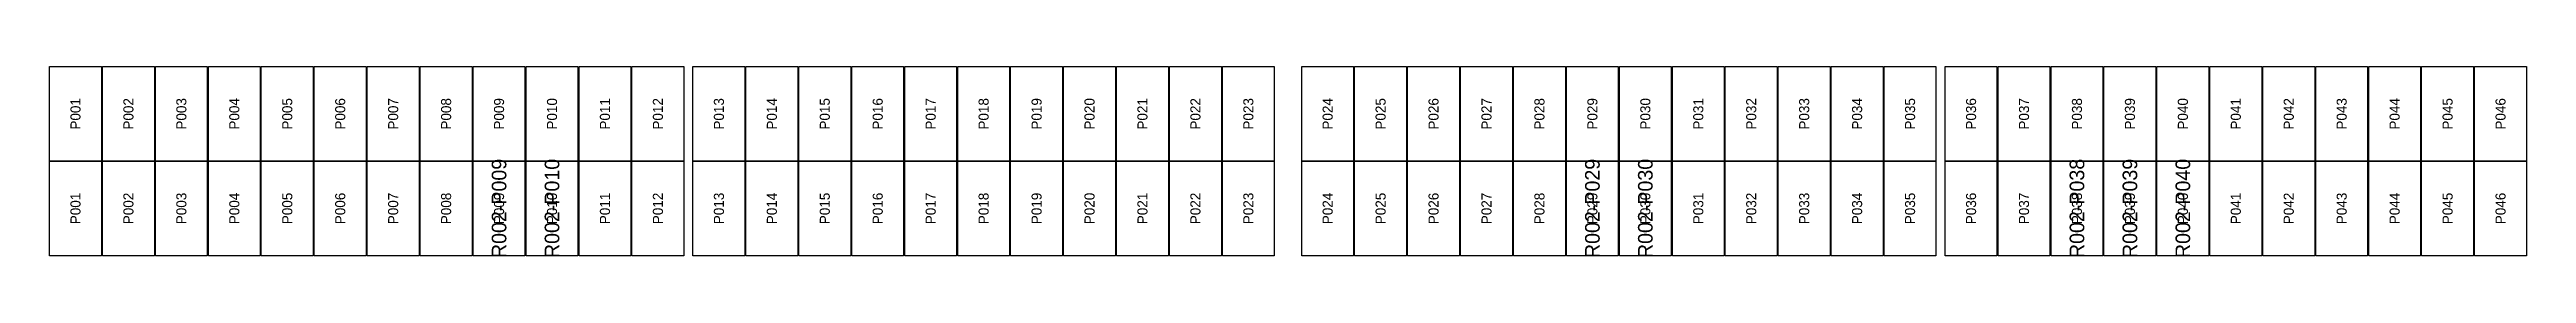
# Model space of a CAD drawing. Extents: x 296295 to 296770, y 651564 to 652121.
# Drawn here: x 296416.7 to 296470.9, y 652116.7 to 652120.8 of the extents above; entities that cross this region are included whole.
import ezdxf
from ezdxf.enums import TextEntityAlignment as Align

# ---------------------------------------------------------------- set-up
doc = ezdxf.new("R2010")
doc.units = 0

msp = doc.modelspace()

# ---------------------------------------------------------------- texts
at = {"layer": 'DEFECT_LABELS'}
for s, p in [('R002-P009', (296426.554, 652117.716)), ('R002-P010', (296427.712, 652117.716)), ('R002-P029', (296450.466, 652117.716)), ('R002-P030', (296451.624, 652117.716)), ('R002-P038', (296461.064, 652117.716)), ('R002-P039', (296462.222, 652117.716)), ('R002-P040', (296463.38, 652117.716))]:
    msp.add_text(s, height=0.32, rotation=90, dxfattribs=at).set_placement(p, align=Align.MIDDLE_CENTER)
at = {"layer": 'PANEL_POSITION'}
for s, p in [('P001', (296417.29, 652119.779)), ('P002', (296418.448, 652119.779)), ('P003', (296419.606, 652119.779)), ('P004', (296420.764, 652119.779)), ('P005', (296421.922, 652119.779)), ('P006', (296423.08, 652119.779)), ('P007', (296424.238, 652119.779)), ('P008', (296425.396, 652119.779)), ('P009', (296426.554, 652119.779)), ('P010', (296427.712, 652119.779)), ('P011', (296428.87, 652119.779)), ('P012', (296430.028, 652119.779)), ('P013', (296431.362, 652119.779)), ('P014', (296432.52, 652119.779)), ('P015', (296433.678, 652119.779)), ('P016', (296434.836, 652119.779)), ('P017', (296435.994, 652119.779)), ('P018', (296437.152, 652119.779)), ('P019', (296438.31, 652119.779)), ('P020', (296439.468, 652119.779)), ('P021', (296440.626, 652119.779)), ('P022', (296441.784, 652119.779)), ('P023', (296442.942, 652119.779)), ('P024', (296444.676, 652119.779)), ('P025', (296445.834, 652119.779)), ('P026', (296446.992, 652119.779)), ('P027', (296448.15, 652119.779)), ('P028', (296449.308, 652119.779)), ('P029', (296450.466, 652119.779)), ('P030', (296451.624, 652119.779)), ('P031', (296452.782, 652119.779)), ('P032', (296453.94, 652119.779)), ('P033', (296455.098, 652119.779)), ('P034', (296456.256, 652119.779)), ('P035', (296457.414, 652119.779)), ('P036', (296458.748, 652119.779)), ('P037', (296459.906, 652119.779)), ('P038', (296461.064, 652119.779)), ('P039', (296462.222, 652119.779)), ('P040', (296463.38, 652119.779)), ('P041', (296464.538, 652119.779)), ('P042', (296465.696, 652119.779)), ('P043', (296466.854, 652119.779)), ('P044', (296468.012, 652119.779)), ('P045', (296469.17, 652119.779)), ('P046', (296470.328, 652119.779)), ('P001', (296417.29, 652117.716)), ('P002', (296418.448, 652117.716)), ('P003', (296419.606, 652117.716)), ('P004', (296420.764, 652117.716)), ('P005', (296421.922, 652117.716)), ('P006', (296423.08, 652117.716)), ('P007', (296424.238, 652117.716)), ('P008', (296425.396, 652117.716)), ('P009', (296426.554, 652117.716)), ('P010', (296427.712, 652117.716)), ('P011', (296428.87, 652117.716)), ('P012', (296430.028, 652117.716)), ('P013', (296431.362, 652117.716)), ('P014', (296432.52, 652117.716)), ('P015', (296433.678, 652117.716)), ('P016', (296434.836, 652117.716)), ('P017', (296435.994, 652117.716)), ('P018', (296437.152, 652117.716)), ('P019', (296438.31, 652117.716)), ('P020', (296439.468, 652117.716)), ('P021', (296440.626, 652117.716)), ('P022', (296441.784, 652117.716)), ('P023', (296442.942, 652117.716)), ('P024', (296444.676, 652117.716)), ('P025', (296445.834, 652117.716)), ('P026', (296446.992, 652117.716)), ('P027', (296448.15, 652117.716)), ('P028', (296449.308, 652117.716)), ('P029', (296450.466, 652117.716)), ('P030', (296451.624, 652117.716)), ('P031', (296452.782, 652117.716)), ('P032', (296453.94, 652117.716)), ('P033', (296455.098, 652117.716)), ('P034', (296456.256, 652117.716)), ('P035', (296457.414, 652117.716)), ('P036', (296458.748, 652117.716)), ('P037', (296459.906, 652117.716)), ('P038', (296461.064, 652117.716)), ('P039', (296462.222, 652117.716)), ('P040', (296463.38, 652117.716)), ('P041', (296464.538, 652117.716)), ('P042', (296465.696, 652117.716)), ('P043', (296466.854, 652117.716)), ('P044', (296468.012, 652117.716)), ('P045', (296469.17, 652117.716)), ('P046', (296470.328, 652117.716))]:
    msp.add_text(s, height=0.22, rotation=90, dxfattribs=at).set_placement(p, align=Align.MIDDLE_CENTER)

# ---------------------------------------------------------------- linework, layer by layer
at = {"layer": 'DEFECTIVE_PANELS'}
for points in [[(296425.987, 652118.748), (296427.121, 652118.748), (296427.121, 652116.685), (296425.987, 652116.685)], [(296427.145, 652118.748), (296428.279, 652118.748), (296428.279, 652116.685), (296427.145, 652116.685)], [(296449.899, 652118.748), (296451.033, 652118.748), (296451.033, 652116.685), (296449.899, 652116.685)], [(296451.057, 652118.748), (296452.191, 652118.748), (296452.191, 652116.685), (296451.057, 652116.685)], [(296460.497, 652118.748), (296461.631, 652118.748), (296461.631, 652116.685), (296460.497, 652116.685)], [(296461.655, 652118.748), (296462.789, 652118.748), (296462.789, 652116.685), (296461.655, 652116.685)], [(296462.813, 652118.748), (296463.947, 652118.748), (296463.947, 652116.685), (296462.813, 652116.685)]]:
    msp.add_lwpolyline(points, close=True, dxfattribs=at)
at = {"layer": 'PANELS_MASTER'}
for points in [[(296416.723, 652120.811), (296417.857, 652120.811), (296417.857, 652118.748), (296416.723, 652118.748)], [(296417.881, 652120.811), (296419.015, 652120.811), (296419.015, 652118.748), (296417.881, 652118.748)], [(296419.039, 652120.811), (296420.173, 652120.811), (296420.173, 652118.748), (296419.039, 652118.748)], [(296420.197, 652120.811), (296421.331, 652120.811), (296421.331, 652118.748), (296420.197, 652118.748)], [(296421.355, 652120.811), (296422.489, 652120.811), (296422.489, 652118.748), (296421.355, 652118.748)], [(296422.513, 652120.811), (296423.647, 652120.811), (296423.647, 652118.748), (296422.513, 652118.748)], [(296423.671, 652120.811), (296424.805, 652120.811), (296424.805, 652118.748), (296423.671, 652118.748)], [(296424.829, 652120.811), (296425.963, 652120.811), (296425.963, 652118.748), (296424.829, 652118.748)], [(296425.987, 652120.811), (296427.121, 652120.811), (296427.121, 652118.748), (296425.987, 652118.748)], [(296427.145, 652120.811), (296428.279, 652120.811), (296428.279, 652118.748), (296427.145, 652118.748)], [(296428.303, 652120.811), (296429.437, 652120.811), (296429.437, 652118.748), (296428.303, 652118.748)], [(296429.461, 652120.811), (296430.595, 652120.811), (296430.595, 652118.748), (296429.461, 652118.748)], [(296430.795, 652120.811), (296431.929, 652120.811), (296431.929, 652118.748), (296430.795, 652118.748)], [(296431.953, 652120.811), (296433.087, 652120.811), (296433.087, 652118.748), (296431.953, 652118.748)], [(296433.111, 652120.811), (296434.245, 652120.811), (296434.245, 652118.748), (296433.111, 652118.748)], [(296434.269, 652120.811), (296435.403, 652120.811), (296435.403, 652118.748), (296434.269, 652118.748)], [(296435.427, 652120.811), (296436.561, 652120.811), (296436.561, 652118.748), (296435.427, 652118.748)], [(296436.585, 652120.811), (296437.719, 652120.811), (296437.719, 652118.748), (296436.585, 652118.748)], [(296437.743, 652120.811), (296438.877, 652120.811), (296438.877, 652118.748), (296437.743, 652118.748)], [(296438.901, 652120.811), (296440.035, 652120.811), (296440.035, 652118.748), (296438.901, 652118.748)], [(296440.059, 652120.811), (296441.193, 652120.811), (296441.193, 652118.748), (296440.059, 652118.748)], [(296441.217, 652120.811), (296442.351, 652120.811), (296442.351, 652118.748), (296441.217, 652118.748)], [(296442.375, 652120.811), (296443.509, 652120.811), (296443.509, 652118.748), (296442.375, 652118.748)], [(296444.109, 652120.811), (296445.243, 652120.811), (296445.243, 652118.748), (296444.109, 652118.748)], [(296445.267, 652120.811), (296446.401, 652120.811), (296446.401, 652118.748), (296445.267, 652118.748)], [(296446.425, 652120.811), (296447.559, 652120.811), (296447.559, 652118.748), (296446.425, 652118.748)], [(296447.583, 652120.811), (296448.717, 652120.811), (296448.717, 652118.748), (296447.583, 652118.748)], [(296448.741, 652120.811), (296449.875, 652120.811), (296449.875, 652118.748), (296448.741, 652118.748)], [(296449.899, 652120.811), (296451.033, 652120.811), (296451.033, 652118.748), (296449.899, 652118.748)], [(296451.057, 652120.811), (296452.191, 652120.811), (296452.191, 652118.748), (296451.057, 652118.748)], [(296452.215, 652120.811), (296453.349, 652120.811), (296453.349, 652118.748), (296452.215, 652118.748)], [(296453.373, 652120.811), (296454.507, 652120.811), (296454.507, 652118.748), (296453.373, 652118.748)], [(296454.531, 652120.811), (296455.665, 652120.811), (296455.665, 652118.748), (296454.531, 652118.748)], [(296455.689, 652120.811), (296456.823, 652120.811), (296456.823, 652118.748), (296455.689, 652118.748)], [(296456.847, 652120.811), (296457.981, 652120.811), (296457.981, 652118.748), (296456.847, 652118.748)], [(296458.181, 652120.811), (296459.315, 652120.811), (296459.315, 652118.748), (296458.181, 652118.748)], [(296459.339, 652120.811), (296460.473, 652120.811), (296460.473, 652118.748), (296459.339, 652118.748)], [(296460.497, 652120.811), (296461.631, 652120.811), (296461.631, 652118.748), (296460.497, 652118.748)], [(296461.655, 652120.811), (296462.789, 652120.811), (296462.789, 652118.748), (296461.655, 652118.748)], [(296462.813, 652120.811), (296463.947, 652120.811), (296463.947, 652118.748), (296462.813, 652118.748)], [(296463.971, 652120.811), (296465.105, 652120.811), (296465.105, 652118.748), (296463.971, 652118.748)], [(296465.129, 652120.811), (296466.263, 652120.811), (296466.263, 652118.748), (296465.129, 652118.748)], [(296466.287, 652120.811), (296467.421, 652120.811), (296467.421, 652118.748), (296466.287, 652118.748)], [(296467.445, 652120.811), (296468.579, 652120.811), (296468.579, 652118.748), (296467.445, 652118.748)], [(296468.603, 652120.811), (296469.737, 652120.811), (296469.737, 652118.748), (296468.603, 652118.748)], [(296469.761, 652120.811), (296470.895, 652120.811), (296470.895, 652118.748), (296469.761, 652118.748)], [(296416.723, 652118.748), (296417.857, 652118.748), (296417.857, 652116.685), (296416.723, 652116.685)], [(296417.881, 652118.748), (296419.015, 652118.748), (296419.015, 652116.685), (296417.881, 652116.685)], [(296419.039, 652118.748), (296420.173, 652118.748), (296420.173, 652116.685), (296419.039, 652116.685)], [(296420.197, 652118.748), (296421.331, 652118.748), (296421.331, 652116.685), (296420.197, 652116.685)], [(296421.355, 652118.748), (296422.489, 652118.748), (296422.489, 652116.685), (296421.355, 652116.685)], [(296422.513, 652118.748), (296423.647, 652118.748), (296423.647, 652116.685), (296422.513, 652116.685)], [(296423.671, 652118.748), (296424.805, 652118.748), (296424.805, 652116.685), (296423.671, 652116.685)], [(296424.829, 652118.748), (296425.963, 652118.748), (296425.963, 652116.685), (296424.829, 652116.685)], [(296428.303, 652118.748), (296429.437, 652118.748), (296429.437, 652116.685), (296428.303, 652116.685)], [(296429.461, 652118.748), (296430.595, 652118.748), (296430.595, 652116.685), (296429.461, 652116.685)], [(296430.795, 652118.748), (296431.929, 652118.748), (296431.929, 652116.685), (296430.795, 652116.685)], [(296431.953, 652118.748), (296433.087, 652118.748), (296433.087, 652116.685), (296431.953, 652116.685)], [(296433.111, 652118.748), (296434.245, 652118.748), (296434.245, 652116.685), (296433.111, 652116.685)], [(296434.269, 652118.748), (296435.403, 652118.748), (296435.403, 652116.685), (296434.269, 652116.685)], [(296435.427, 652118.748), (296436.561, 652118.748), (296436.561, 652116.685), (296435.427, 652116.685)], [(296436.585, 652118.748), (296437.719, 652118.748), (296437.719, 652116.685), (296436.585, 652116.685)], [(296437.743, 652118.748), (296438.877, 652118.748), (296438.877, 652116.685), (296437.743, 652116.685)], [(296438.901, 652118.748), (296440.035, 652118.748), (296440.035, 652116.685), (296438.901, 652116.685)], [(296440.059, 652118.748), (296441.193, 652118.748), (296441.193, 652116.685), (296440.059, 652116.685)], [(296441.217, 652118.748), (296442.351, 652118.748), (296442.351, 652116.685), (296441.217, 652116.685)], [(296442.375, 652118.748), (296443.509, 652118.748), (296443.509, 652116.685), (296442.375, 652116.685)], [(296444.109, 652118.748), (296445.243, 652118.748), (296445.243, 652116.685), (296444.109, 652116.685)], [(296445.267, 652118.748), (296446.401, 652118.748), (296446.401, 652116.685), (296445.267, 652116.685)], [(296446.425, 652118.748), (296447.559, 652118.748), (296447.559, 652116.685), (296446.425, 652116.685)], [(296447.583, 652118.748), (296448.717, 652118.748), (296448.717, 652116.685), (296447.583, 652116.685)], [(296448.741, 652118.748), (296449.875, 652118.748), (296449.875, 652116.685), (296448.741, 652116.685)], [(296452.215, 652118.748), (296453.349, 652118.748), (296453.349, 652116.685), (296452.215, 652116.685)], [(296453.373, 652118.748), (296454.507, 652118.748), (296454.507, 652116.685), (296453.373, 652116.685)], [(296454.531, 652118.748), (296455.665, 652118.748), (296455.665, 652116.685), (296454.531, 652116.685)], [(296455.689, 652118.748), (296456.823, 652118.748), (296456.823, 652116.685), (296455.689, 652116.685)], [(296456.847, 652118.748), (296457.981, 652118.748), (296457.981, 652116.685), (296456.847, 652116.685)], [(296458.181, 652118.748), (296459.315, 652118.748), (296459.315, 652116.685), (296458.181, 652116.685)], [(296459.339, 652118.748), (296460.473, 652118.748), (296460.473, 652116.685), (296459.339, 652116.685)], [(296463.971, 652118.748), (296465.105, 652118.748), (296465.105, 652116.685), (296463.971, 652116.685)], [(296465.129, 652118.748), (296466.263, 652118.748), (296466.263, 652116.685), (296465.129, 652116.685)], [(296466.287, 652118.748), (296467.421, 652118.748), (296467.421, 652116.685), (296466.287, 652116.685)], [(296467.445, 652118.748), (296468.579, 652118.748), (296468.579, 652116.685), (296467.445, 652116.685)], [(296468.603, 652118.748), (296469.737, 652118.748), (296469.737, 652116.685), (296468.603, 652116.685)], [(296469.761, 652118.748), (296470.895, 652118.748), (296470.895, 652116.685), (296469.761, 652116.685)]]:
    msp.add_lwpolyline(points, close=True, dxfattribs=at)

msp.set_redraw_order([(e.dxf.handle, doc.entitydb.next_handle()) for e in msp.query("TEXT MTEXT ATTDEF DIMENSION ARC_DIMENSION")])  # texts and dimensions are drawn at this point

doc.saveas('drawing.dxf')
